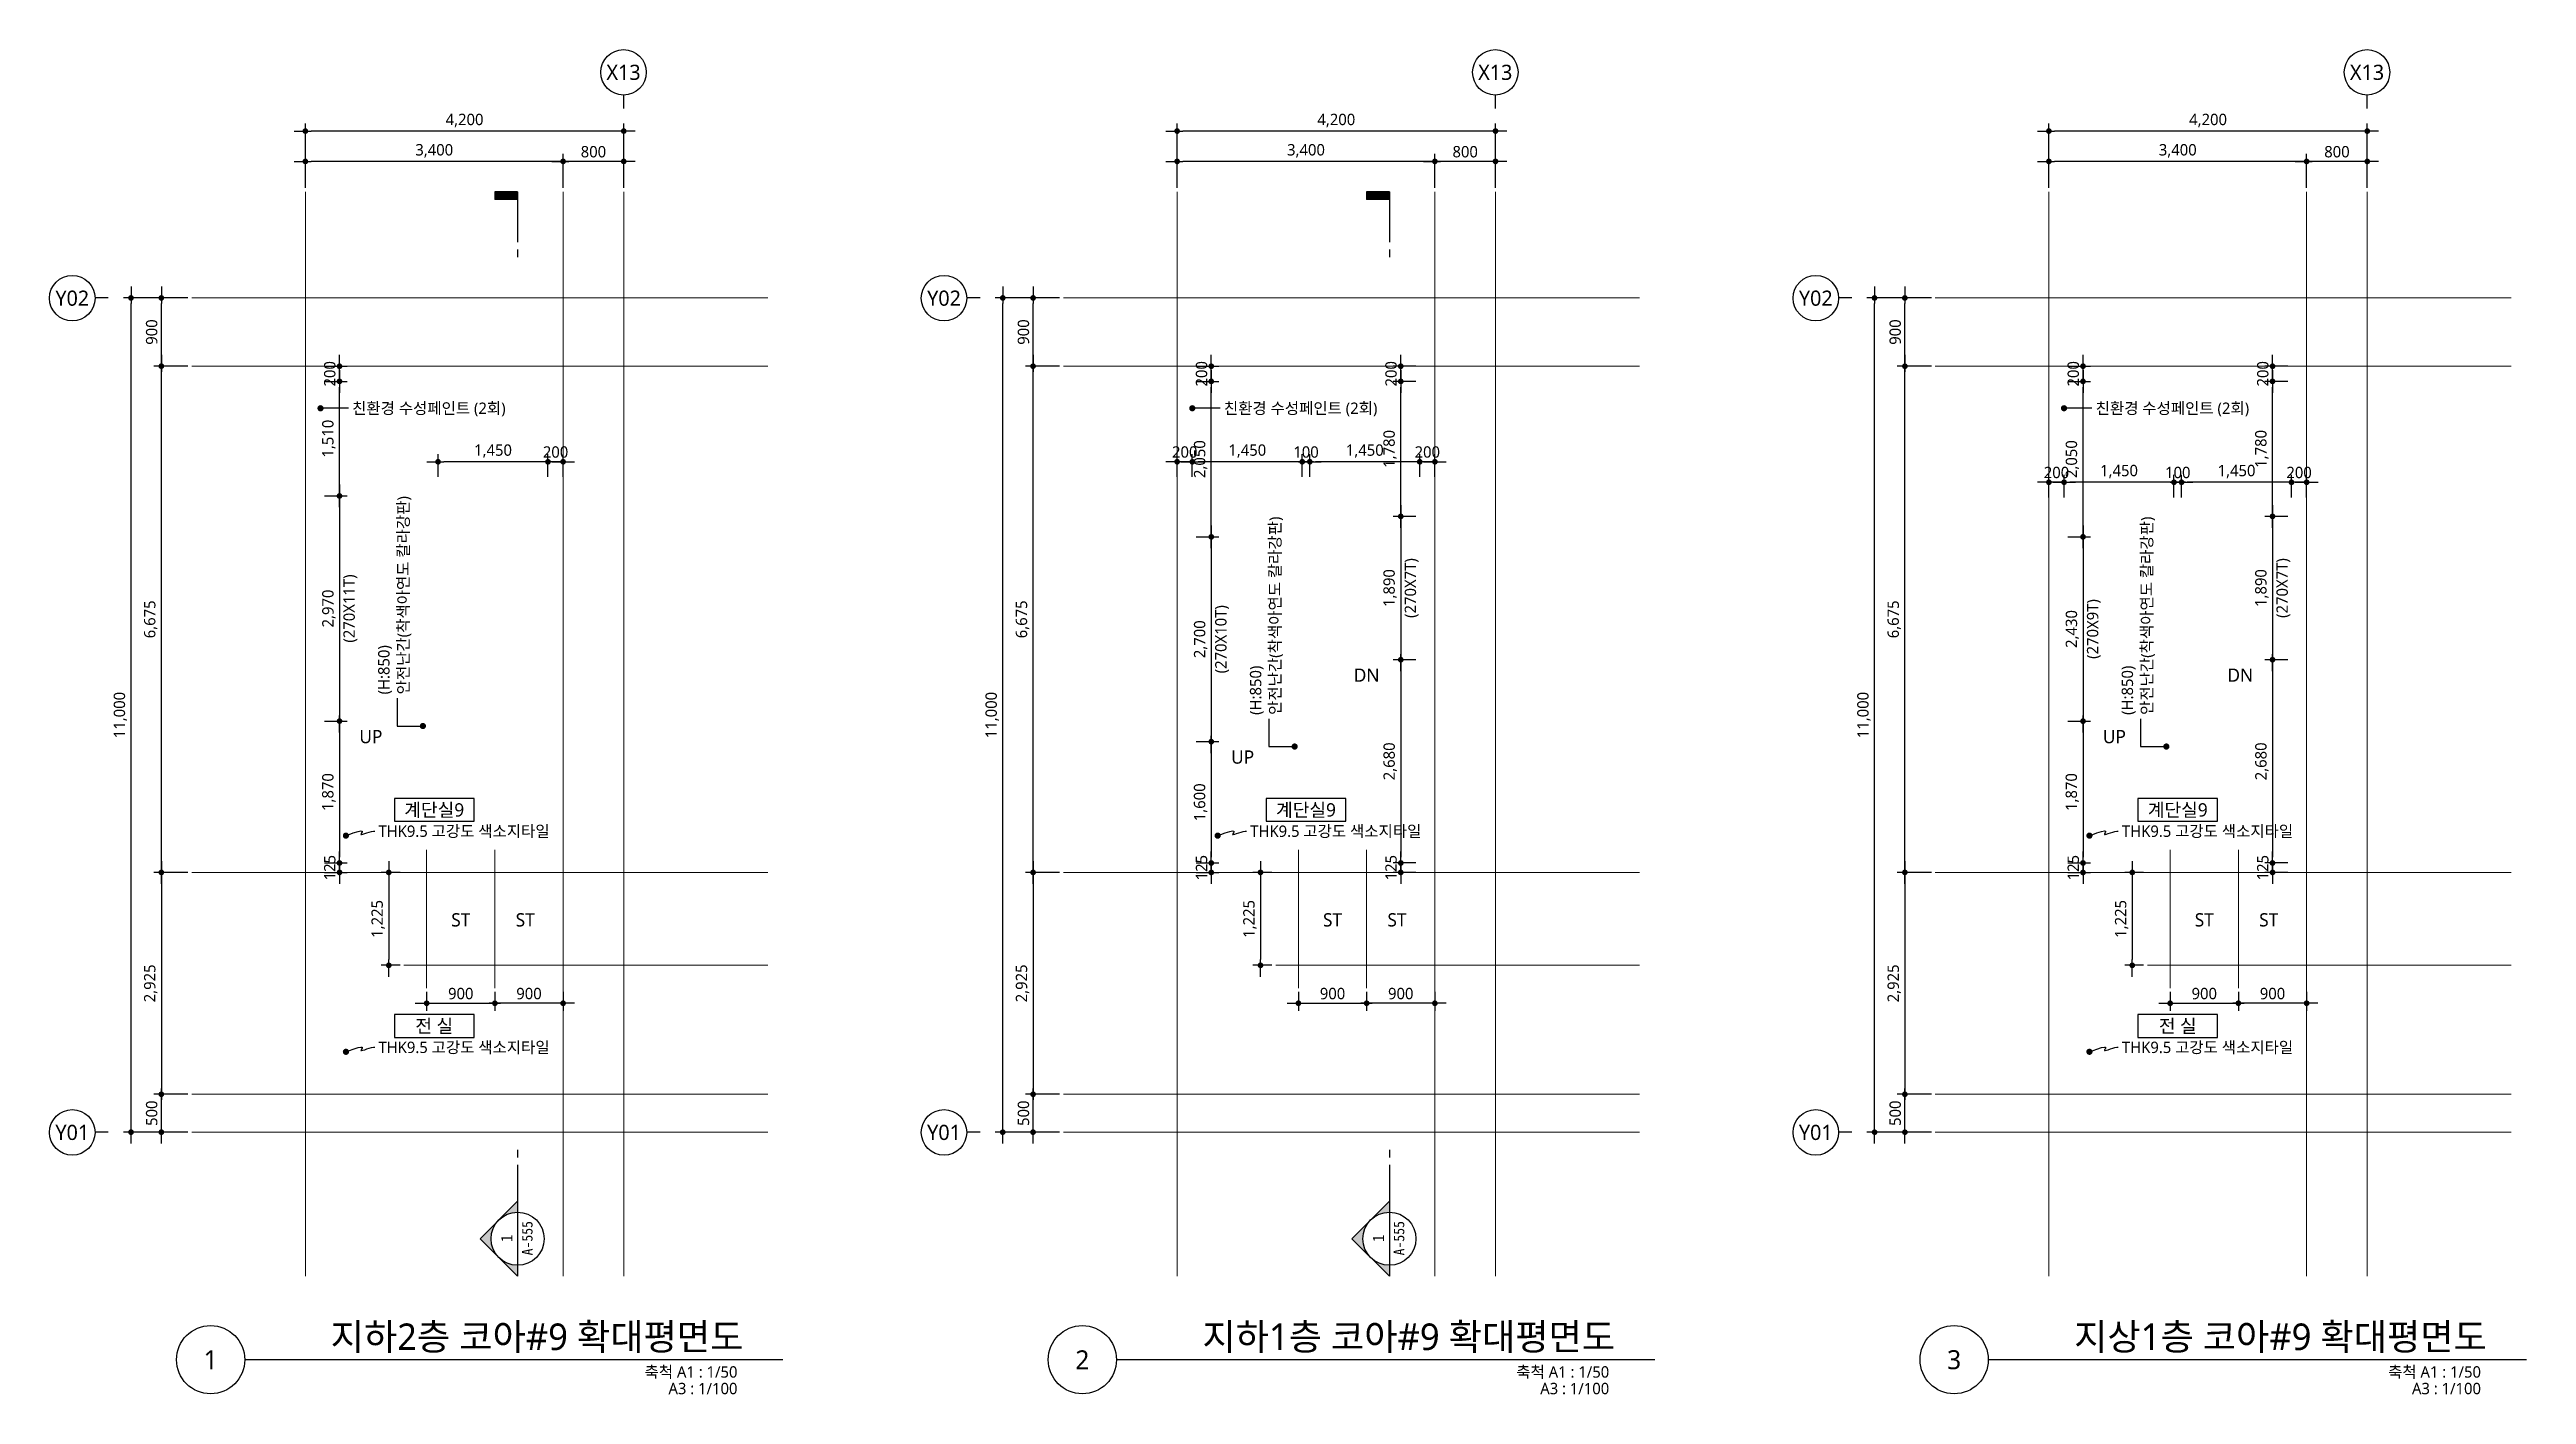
# Model space of a CAD drawing. Header units: millimetres. Extents: x 1467181 to 1850972, y 836037 to 895281.
# Drawn here: x 1727916 to 1760591, y 875511 to 893244 of the extents above; entities that cross this region are included whole.
import ezdxf
from ezdxf.enums import TextEntityAlignment as Align

# ---------------------------------------------------------------- set-up
doc = ezdxf.new("R2010")
doc.units = ezdxf.units.MM
doc.header["$MEASUREMENT"] = 0
doc.linetypes.add('CEN', pattern=[62, 60, -1, 0, -1])
doc.layers.get('0').update_dxf_attribs({"linetype": 'CONTINUOUS'})
for name, color, linetype, lineweight in [('A-AXIS-BUBL', 7, 'CONTINUOUS', 25), ('A-CNTL', 1, 'CEN', 15), ('A-DIMS', 7, 'CONTINUOUS', 25), ('A-MKXS-LEAD', 7, 'CONTINUOUS', 25), ('A-MKXS-MAK1', 3, 'CONTINUOUS', 25), ('A-MKXS-TEXT1', 3, 'CONTINUOUS', 25), ('A-MKXS-TEXT2', 7, 'CONTINUOUS', 25), ('A-MKXX-NAME', 3, 'CONTINUOUS', 25), ('A-MKXX-SYMB', 7, 'CONTINUOUS', 25), ('A-XXXX-SYMB', 7, 'CONTINUOUS', 25), ('A-XXXX-TXT1', 3, 'CONTINUOUS', 25), ('A-XXXX-TXT2', 3, 'CONTINUOUS', 25)]:
    doc.layers.add(name, color=color, linetype=linetype, lineweight=lineweight)
doc.styles.add('HY울릉도L', font='')
doc.styles.add('돋움체', font='')
doc.styles.add('맑은고딕', font='malgun.ttf')
doc.styles.get('HY울릉도L').set_extended_font_data('HYwulM')
doc.styles.get('돋움체').set_extended_font_data('DotumChe')
doc.dimstyles.new('CDIM', dxfattribs={"dimtxt": 3, "dimasz": 1.5, "dimexe": 2, "dimexo": 1, "dimgap": 1, "dimtad": 1, "dimdec": 0, "dimrnd": 0.5, "dimzin": 0, "dimdsep": 32, "dimlunit": 6, "dimtxsty": 'HY울릉도L', "dimblk1": '_CIDOT', "dimblk2": '_CIDOT', "dimsah": 1, "dimcen": 5.5, "dimclrd": 2, "dimclre": 2, "dimclrt": 7, "dimadec": 0, "dimazin": 0, "dimtfac": 1, "dimtdec": 0, "dimtix": 1, "dimtmove": 2, "dimatfit": 1, "dimldrblk": '_CIDOT', "dimfxl": 1, "dimtolj": 1, "dimtzin": 0, "dimlwd": -1, "dimarcsym": 0})

msp = doc.modelspace()

# ---------------------------------------------------------------- texts
at = {"layer": 'A-MKXS-TEXT1', "style": '맑은고딕'}
for s, p in [('친환경 수성페인트 (2회)', (1731907.5, 888514.8)), ('친환경 수성페인트 (2회)', (1743407.6, 888514.8)), ('친환경 수성페인트 (2회)', (1754907.6, 888514.8)), ('THK9.5 고강도 색소지타일', (1732255.1, 882938.3)), ('THK9.5 고강도 색소지타일', (1743755.1, 882938.3)), ('THK9.5 고강도 색소지타일', (1755255.1, 882938.3)), ('THK9.5 고강도 색소지타일', (1732255.1, 880088.3)), ('THK9.5 고강도 색소지타일', (1755255.1, 880088.3))]:
    msp.add_text(s, height=150, dxfattribs=at).set_placement(p, align=Align.MIDDLE_LEFT)
for s, rotation, p in [('안전난간(착색아연도 칼라강판)', 90, (1732580.8, 884741.4)), ('안전난간(착색아연도 칼라강판)', 89.99563, (1744080.9, 884471.4)), ('안전난간(착색아연도 칼라강판)', 89.99928, (1755580.8, 884471.4)), ('(H:850)', 90, (1732325.7, 884741.4)), ('(H:850)', 89.99563, (1743825.8, 884471.4)), ('(H:850)', 89.99928, (1755325.7, 884471.4))]:
    msp.add_text(s, height=150, rotation=rotation, dxfattribs=at).set_placement(p, align=Align.MIDDLE_LEFT)
at = {"layer": 'A-MKXX-NAME', "style": '맑은고딕'}
for s, p in [('DN', (1745290.7, 884995.6)), ('UP', (1732154.9, 884185.6)), ('UP', (1743654.9, 883915.6)), ('계단실9', (1732990.7, 883219.4)), ('계단실9', (1744490.7, 883219.4)), ('계단실9', (1755990.8, 883219.4)), ('ST', (1733340.7, 881769.4)), ('ST', (1734190.7, 881769.4)), ('ST', (1744840.7, 881769.4)), ('ST', (1745690.7, 881769.4)), ('ST', (1756340.7, 881769.4)), ('ST', (1757190.7, 881769.4)), ('전 실', (1732990.7, 880369.4)), ('전 실', (1755990.7, 880369.4))]:
    msp.add_text(s, height=175, dxfattribs=at).set_placement(p, align=Align.MIDDLE_CENTER)
for s, p in [('DN', (1756815.8, 884995.6)), ('UP', (1755154.9, 884185.6))]:
    msp.add_text(s, height=175, rotation=359.99928, dxfattribs=at).set_placement(p, align=Align.MIDDLE_CENTER)
at = {"layer": 'A-XXXX-TXT1', "style": '맑은고딕'}
for s, p in [('지하2층 코아#9 확대평면도', (1737068.7, 875992)), ('지하1층 코아#9 확대평면도', (1748568.7, 875992)), ('지상1층 코아#9 확대평면도', (1760068.7, 875992))]:
    msp.add_text(s, height=350, dxfattribs=at).set_placement(p, align=Align.BOTTOM_RIGHT)
for s, p in [('1', (1730040.7, 875969.4)), ('2', (1741540.7, 875969.4)), ('3', (1753040.7, 875969.4))]:
    msp.add_text(s, height=250, dxfattribs=at).set_placement(p, align=Align.MIDDLE)
for s, p in [('축척 A1 : 1/50', (1736990.9, 875883.2)), ('축척 A1 : 1/50', (1748490.9, 875883.2)), ('축척 A1 : 1/50', (1759990.9, 875883.2)), ('A3 : 1/100', (1736990.9, 875664.3)), ('A3 : 1/100', (1748490.9, 875664.3)), ('A3 : 1/100', (1759990.9, 875664.3))]:
    msp.add_text(s, height=150, dxfattribs=at).set_placement(p, align=Align.TOP_RIGHT)

# ---------------------------------------------------------------- blocks, each defined once
blk = doc.blocks.new('_CIDOT')
at = {"color": 0, "linetype": 'ByBlock'}
blk.add_line((2, 0), (-1, 0), dxfattribs=at)
at = {"color": 0, "linetype": 'ByBlock', "const_width": 0.5}
blk.add_lwpolyline([(-0.25, 0, 1), (0.25, 0, 1)], format="xyb", close=True, dxfattribs=at)
blk = doc.blocks.new('*D25')
at = {"layer": 'A-DIMS', "lineweight": -2, "transparency": 16777216}
for p, q in [((-800, 12450), (-800, 12900)), ((0, 12450), (0, 12900))]:
    blk.add_line(p, q, dxfattribs=at)
at = {"layer": 'A-DIMS', "transparency": 16777216}
blk.add_line((-75, 12800), (-725, 12800), dxfattribs=at)
at = {"layer": 'A-DIMS', "transparency": 16777216, "xscale": 75, "yscale": 75, "zscale": 75, "rotation": 180}
blk.add_blockref('_CIDOT', (-800, 12800), dxfattribs=at)
at = {"layer": 'A-DIMS', "transparency": 16777216, "xscale": 75, "yscale": 75, "zscale": 75}
blk.add_blockref('_CIDOT', (0, 12800), dxfattribs=at)
at = {"layer": 'A-DIMS', "color": 3, "transparency": 16777216, "insert": (-400, 12927), "char_height": 150, "attachment_point": 5, "style": '맑은고딕'}
blk.add_mtext('\\A1;800', dxfattribs=at)
blk = doc.blocks.new('*D26')
at = {"layer": 'A-DIMS', "lineweight": -2, "transparency": 16777216}
for p, q in [((-5750, 11000), (-6200, 11000)), ((-5750, 10100), (-6200, 10100))]:
    blk.add_line(p, q, dxfattribs=at)
at = {"layer": 'A-DIMS', "transparency": 16777216}
blk.add_line((-6100, 10175), (-6100, 10925), dxfattribs=at)
at = {"layer": 'A-DIMS', "transparency": 16777216, "xscale": 75, "yscale": 75, "zscale": 75}
for p, rotation in [((-6100, 11000), 90), ((-6100, 10100), 270)]:
    blk.add_blockref('_CIDOT', p, dxfattribs=dict(at, rotation=rotation))
at = {"layer": 'A-DIMS', "color": 3, "transparency": 16777216, "insert": (-6227, 10550), "char_height": 150, "attachment_point": 5, "rotation": 90, "style": '맑은고딕'}
blk.add_mtext('\\A1;900', dxfattribs=at)
blk = doc.blocks.new('*D27')
at = {"layer": 'A-DIMS', "lineweight": -2, "transparency": 16777216}
for p, q in [((-4200, 12450), (-4200, 12900)), ((-800, 12450), (-800, 12900))]:
    blk.add_line(p, q, dxfattribs=at)
at = {"layer": 'A-DIMS', "transparency": 16777216}
blk.add_line((-875, 12800), (-4125, 12800), dxfattribs=at)
at = {"layer": 'A-DIMS', "transparency": 16777216, "xscale": 75, "yscale": 75, "zscale": 75, "rotation": 180}
blk.add_blockref('_CIDOT', (-4200, 12800), dxfattribs=at)
at = {"layer": 'A-DIMS', "transparency": 16777216, "xscale": 75, "yscale": 75, "zscale": 75}
blk.add_blockref('_CIDOT', (-800, 12800), dxfattribs=at)
at = {"layer": 'A-DIMS', "color": 3, "transparency": 16777216, "insert": (-2500, 12940), "char_height": 150, "attachment_point": 5, "style": '맑은고딕'}
blk.add_mtext('\\A1;3,400', dxfattribs=at)
blk = doc.blocks.new('*D28')
at = {"layer": 'A-DIMS', "lineweight": -2, "transparency": 16777216}
for p, q in [((-4200, 12450), (-4200, 13300)), ((0, 12450), (0, 13300))]:
    blk.add_line(p, q, dxfattribs=at)
at = {"layer": 'A-DIMS', "transparency": 16777216}
blk.add_line((-75, 13200), (-4125, 13200), dxfattribs=at)
at = {"layer": 'A-DIMS', "transparency": 16777216, "xscale": 75, "yscale": 75, "zscale": 75, "rotation": 180}
blk.add_blockref('_CIDOT', (-4200, 13200), dxfattribs=at)
at = {"layer": 'A-DIMS', "transparency": 16777216, "xscale": 75, "yscale": 75, "zscale": 75}
blk.add_blockref('_CIDOT', (0, 13200), dxfattribs=at)
at = {"layer": 'A-DIMS', "color": 3, "transparency": 16777216, "insert": (-2100, 13340), "char_height": 150, "attachment_point": 5, "style": '맑은고딕'}
blk.add_mtext('\\A1;4,200', dxfattribs=at)
blk = doc.blocks.new('*D29')
at = {"layer": 'A-DIMS', "lineweight": -2, "transparency": 16777216}
for p, q in [((-5750, 11000), (-6600, 11000)), ((-5750, 0), (-6600, 0))]:
    blk.add_line(p, q, dxfattribs=at)
at = {"layer": 'A-DIMS', "transparency": 16777216}
blk.add_line((-6500, 75), (-6500, 10925), dxfattribs=at)
at = {"layer": 'A-DIMS', "transparency": 16777216, "xscale": 75, "yscale": 75, "zscale": 75}
for p, rotation in [((-6500, 11000), 90), ((-6500, 0), 270)]:
    blk.add_blockref('_CIDOT', p, dxfattribs=dict(at, rotation=rotation))
at = {"layer": 'A-DIMS', "color": 3, "transparency": 16777216, "insert": (-6640, 5500), "char_height": 150, "attachment_point": 5, "rotation": 90, "style": '맑은고딕'}
blk.add_mtext('\\A1;11,000', dxfattribs=at)
blk = doc.blocks.new('*D30')
at = {"layer": 'A-DIMS', "lineweight": -2, "transparency": 16777216}
for p, q in [((-5750, 500), (-6200, 500)), ((-5750, 0), (-6200, 0))]:
    blk.add_line(p, q, dxfattribs=at)
at = {"layer": 'A-DIMS', "transparency": 16777216}
blk.add_line((-6100, 75), (-6100, 425), dxfattribs=at)
at = {"layer": 'A-DIMS', "transparency": 16777216, "xscale": 75, "yscale": 75, "zscale": 75}
for p, rotation in [((-6100, 500), 90), ((-6100, 0), 270)]:
    blk.add_blockref('_CIDOT', p, dxfattribs=dict(at, rotation=rotation))
at = {"layer": 'A-DIMS', "color": 3, "transparency": 16777216, "insert": (-6227, 250), "char_height": 150, "attachment_point": 5, "rotation": 90, "style": '맑은고딕'}
blk.add_mtext('\\A1;500', dxfattribs=at)
blk = doc.blocks.new('*D31')
at = {"layer": 'A-DIMS', "lineweight": -2, "transparency": 16777216}
for p, q in [((-5750, 3425), (-6200, 3425)), ((-5750, 500), (-6200, 500))]:
    blk.add_line(p, q, dxfattribs=at)
at = {"layer": 'A-DIMS', "transparency": 16777216}
blk.add_line((-6100, 3350), (-6100, 575), dxfattribs=at)
at = {"layer": 'A-DIMS', "transparency": 16777216, "xscale": 75, "yscale": 75, "zscale": 75}
for p, rotation in [((-6100, 3425), 90), ((-6100, 500), 270)]:
    blk.add_blockref('_CIDOT', p, dxfattribs=dict(at, rotation=rotation))
at = {"layer": 'A-DIMS', "color": 3, "transparency": 16777216, "insert": (-6240, 1962), "char_height": 150, "attachment_point": 5, "rotation": 90, "style": '맑은고딕'}
blk.add_mtext('\\A1;2,925', dxfattribs=at)
blk = doc.blocks.new('*D32')
at = {"layer": 'A-DIMS', "lineweight": -2, "transparency": 16777216}
for p, q in [((-5750, 10100), (-6200, 10100)), ((-5750, 3425), (-6200, 3425))]:
    blk.add_line(p, q, dxfattribs=at)
at = {"layer": 'A-DIMS', "transparency": 16777216}
blk.add_line((-6100, 3500), (-6100, 10025), dxfattribs=at)
at = {"layer": 'A-DIMS', "transparency": 16777216, "xscale": 75, "yscale": 75, "zscale": 75}
for p, rotation in [((-6100, 10100), 90), ((-6100, 3425), 270)]:
    blk.add_blockref('_CIDOT', p, dxfattribs=dict(at, rotation=rotation))
at = {"layer": 'A-DIMS', "color": 3, "transparency": 16777216, "insert": (-6240, 6762), "char_height": 150, "attachment_point": 5, "rotation": 90, "style": '맑은고딕'}
blk.add_mtext('\\A1;6,675', dxfattribs=at)
blk = doc.blocks.new('*D33')
at = {"layer": 'A-DIMS', "lineweight": -2, "transparency": 16777216}
for p, q in [((-2600, 1850), (-2600, 1600)), ((-1700, 1850), (-1700, 1600))]:
    blk.add_line(p, q, dxfattribs=at)
at = {"layer": 'A-DIMS', "transparency": 16777216}
blk.add_line((-2525, 1700), (-1775, 1700), dxfattribs=at)
at = {"layer": 'A-DIMS', "transparency": 16777216, "xscale": 75, "yscale": 75, "zscale": 75, "rotation": 180}
blk.add_blockref('_CIDOT', (-2600, 1700), dxfattribs=at)
at = {"layer": 'A-DIMS', "transparency": 16777216, "xscale": 75, "yscale": 75, "zscale": 75}
blk.add_blockref('_CIDOT', (-1700, 1700), dxfattribs=at)
at = {"layer": 'A-DIMS', "color": 3, "transparency": 16777216, "insert": (-2150, 1827), "char_height": 150, "attachment_point": 5, "style": '맑은고딕'}
blk.add_mtext('\\A1;900', dxfattribs=at)
blk = doc.blocks.new('*D34')
at = {"layer": 'A-DIMS', "lineweight": -2, "transparency": 16777216}
for p, q in [((-1700, 1850), (-1700, 1600)), ((-800, 1850), (-800, 1600))]:
    blk.add_line(p, q, dxfattribs=at)
at = {"layer": 'A-DIMS', "transparency": 16777216}
blk.add_line((-875, 1700), (-1625, 1700), dxfattribs=at)
at = {"layer": 'A-DIMS', "transparency": 16777216, "xscale": 75, "yscale": 75, "zscale": 75, "rotation": 180}
blk.add_blockref('_CIDOT', (-1700, 1700), dxfattribs=at)
at = {"layer": 'A-DIMS', "transparency": 16777216, "xscale": 75, "yscale": 75, "zscale": 75}
blk.add_blockref('_CIDOT', (-800, 1700), dxfattribs=at)
at = {"layer": 'A-DIMS', "color": 3, "transparency": 16777216, "insert": (-1250, 1827), "char_height": 150, "attachment_point": 5, "style": '맑은고딕'}
blk.add_mtext('\\A1;900', dxfattribs=at)
blk = doc.blocks.new('*D35')
at = {"layer": 'A-DIMS', "lineweight": -2, "transparency": 16777216}
for p, q in [((-2950, 3425), (-3200, 3425)), ((-2950, 2200), (-3200, 2200))]:
    blk.add_line(p, q, dxfattribs=at)
at = {"layer": 'A-DIMS', "transparency": 16777216}
blk.add_line((-3100, 3350), (-3100, 2275), dxfattribs=at)
at = {"layer": 'A-DIMS', "transparency": 16777216, "xscale": 75, "yscale": 75, "zscale": 75}
for p, rotation in [((-3100, 3425), 90), ((-3100, 2200), 270)]:
    blk.add_blockref('_CIDOT', p, dxfattribs=dict(at, rotation=rotation))
at = {"layer": 'A-DIMS', "color": 3, "transparency": 16777216, "insert": (-3240, 2812), "char_height": 150, "attachment_point": 5, "rotation": 90, "style": '맑은고딕'}
blk.add_mtext('\\A1;1,225', dxfattribs=at)
blk = doc.blocks.new('CORE 9- 단면')
at = {"layer": 'A-MKXS-MAK1'}
blk.add_hatch(color=256, dxfattribs=at).paths.add_polyline_path([(22637, 13698), (22637, 13798), (22937, 13798), (22937, 13698)])
h = blk.add_hatch(color=256, dxfattribs=at)
h.paths.add_polyline_path([(22442, -7), (22690, 241, 0.414214), (22690, -254)])
h.paths.add_polyline_path([(22690, 241), (22937, 488), (22937, 343, 0.198912)])
h.paths.add_polyline_path([(22690, -254, 0.198912), (22937, -357), (22937, -502)])
for p, q in [((22637, 13798), (22637, 13698)), ((22937, 13798), (22637, 13798)), ((22937, 13798), (22937, 13135)), ((22937, 13698), (22637, 13698)), ((22937, 13035), (22937, 12935)), ((22937, 1166), (22937, 1066)), ((22937, 966), (22937, -502)), ((22937, 488), (22442, -7)), ((22937, -502), (22442, -7))]:
    blk.add_line(p, q, dxfattribs=at)
blk.add_circle((22937, -7), 350, dxfattribs=at)
at = {"layer": 'A-MKXS-TEXT2', "style": '돋움체'}
for s, height, p in [('1', 150, (22793, -2)), ('A-555', 140, (23065, 0))]:
    blk.add_text(s, height=height, rotation=90, dxfattribs=at).set_placement(p, align=Align.MIDDLE)
blk = doc.blocks.new('*D389')
at = {"layer": 'A-DIMS', "lineweight": -2, "transparency": 16777216}
for p, q in [((1731541, 887359), (1731841, 887359)), ((1731541, 884389), (1731841, 884389))]:
    blk.add_line(p, q, dxfattribs=at)
at = {"layer": 'A-DIMS', "transparency": 16777216}
blk.add_line((1731741, 887284), (1731741, 884464), dxfattribs=at)
at = {"layer": 'A-DIMS', "transparency": 16777216, "xscale": 75, "yscale": 75, "zscale": 75}
for p, rotation in [((1731741, 887359), 90), ((1731741, 884389), 270)]:
    blk.add_blockref('_CIDOT', p, dxfattribs=dict(at, rotation=rotation))
at = {"layer": 'A-DIMS', "color": 3, "transparency": 16777216, "char_height": 150, "attachment_point": 5, "rotation": 90, "style": '맑은고딕'}
for s, insert in [('\\A1;(270X11T)', (1731884, 885874)), ('\\A1;2,970', (1731601, 885874))]:
    blk.add_mtext(s, dxfattribs=dict(at, insert=insert))
blk = doc.blocks.new('*D390')
at = {"layer": 'A-DIMS', "lineweight": -2, "transparency": 16777216}
for p, q in [((1731541, 888869), (1731841, 888869)), ((1731541, 887359), (1731841, 887359))]:
    blk.add_line(p, q, dxfattribs=at)
at = {"layer": 'A-DIMS', "transparency": 16777216}
blk.add_line((1731741, 887434), (1731741, 888794), dxfattribs=at)
at = {"layer": 'A-DIMS', "transparency": 16777216, "xscale": 75, "yscale": 75, "zscale": 75}
for p, rotation in [((1731741, 888869), 90), ((1731741, 887359), 270)]:
    blk.add_blockref('_CIDOT', p, dxfattribs=dict(at, rotation=rotation))
at = {"layer": 'A-DIMS', "color": 3, "transparency": 16777216, "insert": (1731600, 888114), "char_height": 150, "attachment_point": 5, "rotation": 90, "style": '맑은고딕'}
blk.add_mtext('\\A1;1,510', dxfattribs=at)
blk = doc.blocks.new('*D391')
at = {"layer": 'A-DIMS', "transparency": 16777216}
for p, q in [((1731741, 882594), (1731741, 882669)), ((1731741, 882519), (1731741, 882394)), ((1731741, 882319), (1731741, 882244))]:
    blk.add_line(p, q, dxfattribs=at)
at = {"layer": 'A-DIMS', "lineweight": -2, "transparency": 16777216}
for p, q in [((1731541, 882519), (1731841, 882519)), ((1731541, 882394), (1731841, 882394))]:
    blk.add_line(p, q, dxfattribs=at)
at = {"layer": 'A-DIMS', "transparency": 16777216, "xscale": 75, "yscale": 75, "zscale": 75}
for p, rotation in [((1731741, 882519), 270), ((1731741, 882394), 90)]:
    blk.add_blockref('_CIDOT', p, dxfattribs=dict(at, rotation=rotation))
at = {"layer": 'A-DIMS', "color": 3, "transparency": 16777216, "insert": (1731613, 882457), "char_height": 150, "attachment_point": 5, "rotation": 90, "style": '맑은고딕'}
blk.add_mtext('\\A1;125', dxfattribs=at)
blk = doc.blocks.new('*D392')
at = {"layer": 'A-DIMS', "transparency": 16777216}
for p, q in [((1731741, 889144), (1731741, 889219)), ((1731741, 888869), (1731741, 889069)), ((1731741, 888794), (1731741, 888719))]:
    blk.add_line(p, q, dxfattribs=at)
at = {"layer": 'A-DIMS', "lineweight": -2, "transparency": 16777216}
for p, q in [((1731541, 889069), (1731841, 889069)), ((1731541, 888869), (1731841, 888869))]:
    blk.add_line(p, q, dxfattribs=at)
at = {"layer": 'A-DIMS', "transparency": 16777216, "xscale": 75, "yscale": 75, "zscale": 75}
for p, rotation in [((1731741, 889069), 270), ((1731741, 888869), 90)]:
    blk.add_blockref('_CIDOT', p, dxfattribs=dict(at, rotation=rotation))
at = {"layer": 'A-DIMS', "color": 3, "transparency": 16777216, "insert": (1731613, 888969), "char_height": 150, "attachment_point": 5, "rotation": 90, "style": '맑은고딕'}
blk.add_mtext('\\A1;200', dxfattribs=at)
blk = doc.blocks.new('*D393')
at = {"layer": 'A-DIMS', "lineweight": -2, "transparency": 16777216}
for p, q in [((1733041, 887609), (1733041, 887909)), ((1734491, 887609), (1734491, 887909))]:
    blk.add_line(p, q, dxfattribs=at)
at = {"layer": 'A-DIMS', "transparency": 16777216}
blk.add_line((1734416, 887809), (1733116, 887809), dxfattribs=at)
at = {"layer": 'A-DIMS', "transparency": 16777216, "xscale": 75, "yscale": 75, "zscale": 75, "rotation": 180}
blk.add_blockref('_CIDOT', (1733041, 887809), dxfattribs=at)
at = {"layer": 'A-DIMS', "transparency": 16777216, "xscale": 75, "yscale": 75, "zscale": 75}
blk.add_blockref('_CIDOT', (1734491, 887809), dxfattribs=at)
at = {"layer": 'A-DIMS', "color": 3, "transparency": 16777216, "insert": (1733766, 887950), "char_height": 150, "attachment_point": 5, "style": '맑은고딕'}
blk.add_mtext('\\A1;1,450', dxfattribs=at)
blk = doc.blocks.new('*D394')
at = {"layer": 'A-DIMS', "transparency": 16777216}
for p, q in [((1734416, 887809), (1734341, 887809)), ((1734691, 887809), (1734491, 887809)), ((1734766, 887809), (1734841, 887809))]:
    blk.add_line(p, q, dxfattribs=at)
at = {"layer": 'A-DIMS', "lineweight": -2, "transparency": 16777216}
for p, q in [((1734491, 887609), (1734491, 887909)), ((1734691, 887609), (1734691, 887909))]:
    blk.add_line(p, q, dxfattribs=at)
at = {"layer": 'A-DIMS', "transparency": 16777216, "xscale": 75, "yscale": 75, "zscale": 75}
blk.add_blockref('_CIDOT', (1734491, 887809), dxfattribs=at)
at = {"layer": 'A-DIMS', "transparency": 16777216, "xscale": 75, "yscale": 75, "zscale": 75, "rotation": 180}
blk.add_blockref('_CIDOT', (1734691, 887809), dxfattribs=at)
at = {"layer": 'A-DIMS', "color": 3, "transparency": 16777216, "insert": (1734591, 887937), "char_height": 150, "attachment_point": 5, "style": '맑은고딕'}
blk.add_mtext('\\A1;200', dxfattribs=at)
blk = doc.blocks.new('*D382')
at = {"layer": 'A-DIMS', "lineweight": -2, "transparency": 16777216}
for p, q in [((1745941, 887089), (1745641, 887089)), ((1745941, 885199), (1745641, 885199))]:
    blk.add_line(p, q, dxfattribs=at)
at = {"layer": 'A-DIMS', "transparency": 16777216}
blk.add_line((1745741, 887014), (1745741, 885274), dxfattribs=at)
at = {"layer": 'A-DIMS', "transparency": 16777216, "xscale": 75, "yscale": 75, "zscale": 75}
for p, rotation in [((1745741, 887089), 90), ((1745741, 885199), 270)]:
    blk.add_blockref('_CIDOT', p, dxfattribs=dict(at, rotation=rotation))
at = {"layer": 'A-DIMS', "color": 3, "transparency": 16777216, "char_height": 150, "attachment_point": 5, "rotation": 90, "style": '맑은고딕'}
for s, insert in [('\\A1;(270X7T)', (1745884, 886144)), ('\\A1;1,890', (1745600, 886144))]:
    blk.add_mtext(s, dxfattribs=dict(at, insert=insert))
blk = doc.blocks.new('*D383')
at = {"layer": 'A-DIMS', "lineweight": -2, "transparency": 16777216}
for p, q in [((1745941, 888869), (1745641, 888869)), ((1745941, 887089), (1745641, 887089))]:
    blk.add_line(p, q, dxfattribs=at)
at = {"layer": 'A-DIMS', "transparency": 16777216}
blk.add_line((1745741, 887164), (1745741, 888794), dxfattribs=at)
at = {"layer": 'A-DIMS', "transparency": 16777216, "xscale": 75, "yscale": 75, "zscale": 75}
for p, rotation in [((1745741, 888869), 90), ((1745741, 887089), 270)]:
    blk.add_blockref('_CIDOT', p, dxfattribs=dict(at, rotation=rotation))
at = {"layer": 'A-DIMS', "color": 3, "transparency": 16777216, "insert": (1745600, 887979), "char_height": 150, "attachment_point": 5, "rotation": 90, "style": '맑은고딕'}
blk.add_mtext('\\A1;1,780', dxfattribs=at)
blk = doc.blocks.new('*D384')
at = {"layer": 'A-DIMS', "lineweight": -2, "transparency": 16777216}
for p, q in [((1745941, 885199), (1745641, 885199)), ((1745941, 882519), (1745641, 882519))]:
    blk.add_line(p, q, dxfattribs=at)
at = {"layer": 'A-DIMS', "transparency": 16777216}
blk.add_line((1745741, 885124), (1745741, 882594), dxfattribs=at)
at = {"layer": 'A-DIMS', "transparency": 16777216, "xscale": 75, "yscale": 75, "zscale": 75}
for p, rotation in [((1745741, 885199), 90), ((1745741, 882519), 270)]:
    blk.add_blockref('_CIDOT', p, dxfattribs=dict(at, rotation=rotation))
at = {"layer": 'A-DIMS', "color": 3, "transparency": 16777216, "insert": (1745601, 883859), "char_height": 150, "attachment_point": 5, "rotation": 90, "style": '맑은고딕'}
blk.add_mtext('\\A1;2,680', dxfattribs=at)
blk = doc.blocks.new('*D385')
at = {"layer": 'A-DIMS', "transparency": 16777216}
for p, q in [((1745741, 882594), (1745741, 882669)), ((1745741, 882519), (1745741, 882394)), ((1745741, 882319), (1745741, 882244))]:
    blk.add_line(p, q, dxfattribs=at)
at = {"layer": 'A-DIMS', "lineweight": -2, "transparency": 16777216}
for p, q in [((1745941, 882519), (1745641, 882519)), ((1745941, 882394), (1745641, 882394))]:
    blk.add_line(p, q, dxfattribs=at)
at = {"layer": 'A-DIMS', "transparency": 16777216, "xscale": 75, "yscale": 75, "zscale": 75}
for p, rotation in [((1745741, 882519), 270), ((1745741, 882394), 90)]:
    blk.add_blockref('_CIDOT', p, dxfattribs=dict(at, rotation=rotation))
at = {"layer": 'A-DIMS', "color": 3, "transparency": 16777216, "insert": (1745613, 882457), "char_height": 150, "attachment_point": 5, "rotation": 90, "style": '맑은고딕'}
blk.add_mtext('\\A1;125', dxfattribs=at)
blk = doc.blocks.new('*D386')
at = {"layer": 'A-DIMS', "transparency": 16777216}
for p, q in [((1745741, 889144), (1745741, 889219)), ((1745741, 888869), (1745741, 889069)), ((1745741, 888794), (1745741, 888719))]:
    blk.add_line(p, q, dxfattribs=at)
at = {"layer": 'A-DIMS', "lineweight": -2, "transparency": 16777216}
for p, q in [((1745941, 889069), (1745641, 889069)), ((1745941, 888869), (1745641, 888869))]:
    blk.add_line(p, q, dxfattribs=at)
at = {"layer": 'A-DIMS', "transparency": 16777216, "xscale": 75, "yscale": 75, "zscale": 75}
for p, rotation in [((1745741, 889069), 270), ((1745741, 888869), 90)]:
    blk.add_blockref('_CIDOT', p, dxfattribs=dict(at, rotation=rotation))
at = {"layer": 'A-DIMS', "color": 3, "transparency": 16777216, "insert": (1745613, 888969), "char_height": 150, "attachment_point": 5, "rotation": 90, "style": '맑은고딕'}
blk.add_mtext('\\A1;200', dxfattribs=at)
blk = doc.blocks.new('*D387')
at = {"layer": 'A-DIMS', "lineweight": -2, "transparency": 16777216}
for p, q in [((1744541, 887609), (1744541, 887909)), ((1745991, 887609), (1745991, 887909))]:
    blk.add_line(p, q, dxfattribs=at)
at = {"layer": 'A-DIMS', "transparency": 16777216}
blk.add_line((1745916, 887809), (1744616, 887809), dxfattribs=at)
at = {"layer": 'A-DIMS', "transparency": 16777216, "xscale": 75, "yscale": 75, "zscale": 75, "rotation": 180}
blk.add_blockref('_CIDOT', (1744541, 887809), dxfattribs=at)
at = {"layer": 'A-DIMS', "transparency": 16777216, "xscale": 75, "yscale": 75, "zscale": 75}
blk.add_blockref('_CIDOT', (1745991, 887809), dxfattribs=at)
at = {"layer": 'A-DIMS', "color": 3, "transparency": 16777216, "insert": (1745266, 887950), "char_height": 150, "attachment_point": 5, "style": '맑은고딕'}
blk.add_mtext('\\A1;1,450', dxfattribs=at)
blk = doc.blocks.new('*D388')
at = {"layer": 'A-DIMS', "transparency": 16777216}
for p, q in [((1745916, 887809), (1745841, 887809)), ((1746191, 887809), (1745991, 887809)), ((1746266, 887809), (1746341, 887809))]:
    blk.add_line(p, q, dxfattribs=at)
at = {"layer": 'A-DIMS', "lineweight": -2, "transparency": 16777216}
for p, q in [((1745991, 887609), (1745991, 887909)), ((1746191, 887609), (1746191, 887909))]:
    blk.add_line(p, q, dxfattribs=at)
at = {"layer": 'A-DIMS', "transparency": 16777216, "xscale": 75, "yscale": 75, "zscale": 75}
blk.add_blockref('_CIDOT', (1745991, 887809), dxfattribs=at)
at = {"layer": 'A-DIMS', "transparency": 16777216, "xscale": 75, "yscale": 75, "zscale": 75, "rotation": 180}
blk.add_blockref('_CIDOT', (1746191, 887809), dxfattribs=at)
at = {"layer": 'A-DIMS', "color": 3, "transparency": 16777216, "insert": (1746091, 887937), "char_height": 150, "attachment_point": 5, "style": '맑은고딕'}
blk.add_mtext('\\A1;200', dxfattribs=at)
blk = doc.blocks.new('*D374')
at = {"layer": 'A-DIMS', "lineweight": -2, "transparency": 16777216}
for p, q in [((1742991, 887609), (1742991, 887909)), ((1744441, 887609), (1744441, 887909))]:
    blk.add_line(p, q, dxfattribs=at)
at = {"layer": 'A-DIMS', "transparency": 16777216}
blk.add_line((1744366, 887809), (1743066, 887809), dxfattribs=at)
at = {"layer": 'A-DIMS', "transparency": 16777216, "xscale": 75, "yscale": 75, "zscale": 75, "rotation": 180}
blk.add_blockref('_CIDOT', (1742991, 887809), dxfattribs=at)
at = {"layer": 'A-DIMS', "transparency": 16777216, "xscale": 75, "yscale": 75, "zscale": 75}
blk.add_blockref('_CIDOT', (1744441, 887809), dxfattribs=at)
at = {"layer": 'A-DIMS', "color": 3, "transparency": 16777216, "insert": (1743716, 887950), "char_height": 150, "attachment_point": 5, "style": '맑은고딕'}
blk.add_mtext('\\A1;1,450', dxfattribs=at)
blk = doc.blocks.new('*D375')
at = {"layer": 'A-DIMS', "transparency": 16777216}
for p, q in [((1744366, 887809), (1744291, 887809)), ((1744541, 887809), (1744441, 887809)), ((1744616, 887809), (1744691, 887809))]:
    blk.add_line(p, q, dxfattribs=at)
at = {"layer": 'A-DIMS', "lineweight": -2, "transparency": 16777216}
for p, q in [((1744441, 887609), (1744441, 887909)), ((1744541, 887609), (1744541, 887909))]:
    blk.add_line(p, q, dxfattribs=at)
at = {"layer": 'A-DIMS', "transparency": 16777216, "xscale": 75, "yscale": 75, "zscale": 75}
blk.add_blockref('_CIDOT', (1744441, 887809), dxfattribs=at)
at = {"layer": 'A-DIMS', "transparency": 16777216, "xscale": 75, "yscale": 75, "zscale": 75, "rotation": 180}
blk.add_blockref('_CIDOT', (1744541, 887809), dxfattribs=at)
at = {"layer": 'A-DIMS', "color": 3, "transparency": 16777216, "insert": (1744491, 887937), "char_height": 150, "attachment_point": 5, "style": '맑은고딕'}
blk.add_mtext('\\A1;100', dxfattribs=at)
blk = doc.blocks.new('*D376')
at = {"layer": 'A-DIMS', "transparency": 16777216}
for p, q in [((1742716, 887809), (1742641, 887809)), ((1742991, 887809), (1742791, 887809)), ((1743066, 887809), (1743141, 887809))]:
    blk.add_line(p, q, dxfattribs=at)
at = {"layer": 'A-DIMS', "lineweight": -2, "transparency": 16777216}
for p, q in [((1742791, 887609), (1742791, 887909)), ((1742991, 887609), (1742991, 887909))]:
    blk.add_line(p, q, dxfattribs=at)
at = {"layer": 'A-DIMS', "transparency": 16777216, "xscale": 75, "yscale": 75, "zscale": 75}
blk.add_blockref('_CIDOT', (1742791, 887809), dxfattribs=at)
at = {"layer": 'A-DIMS', "transparency": 16777216, "xscale": 75, "yscale": 75, "zscale": 75, "rotation": 180}
blk.add_blockref('_CIDOT', (1742991, 887809), dxfattribs=at)
at = {"layer": 'A-DIMS', "color": 3, "transparency": 16777216, "insert": (1742891, 887937), "char_height": 150, "attachment_point": 5, "style": '맑은고딕'}
blk.add_mtext('\\A1;200', dxfattribs=at)
blk = doc.blocks.new('*D377')
at = {"layer": 'A-DIMS', "lineweight": -2, "transparency": 16777216}
for p, q in [((1743041, 886819), (1743341, 886819)), ((1743041, 884119), (1743341, 884119))]:
    blk.add_line(p, q, dxfattribs=at)
at = {"layer": 'A-DIMS', "transparency": 16777216}
blk.add_line((1743241, 886744), (1743241, 884194), dxfattribs=at)
at = {"layer": 'A-DIMS', "transparency": 16777216, "xscale": 75, "yscale": 75, "zscale": 75}
for p, rotation in [((1743241, 886819), 90), ((1743241, 884119), 270)]:
    blk.add_blockref('_CIDOT', p, dxfattribs=dict(at, rotation=rotation))
at = {"layer": 'A-DIMS', "color": 3, "transparency": 16777216, "char_height": 150, "attachment_point": 5, "rotation": 90, "style": '맑은고딕'}
for s, insert in [('\\A1;(270X10T)', (1743384, 885469)), ('\\A1;2,700', (1743101, 885469))]:
    blk.add_mtext(s, dxfattribs=dict(at, insert=insert))
blk = doc.blocks.new('*D378')
at = {"layer": 'A-DIMS', "lineweight": -2, "transparency": 16777216}
for p, q in [((1743041, 888869), (1743341, 888869)), ((1743041, 886819), (1743341, 886819))]:
    blk.add_line(p, q, dxfattribs=at)
at = {"layer": 'A-DIMS', "transparency": 16777216}
blk.add_line((1743241, 886894), (1743241, 888794), dxfattribs=at)
at = {"layer": 'A-DIMS', "transparency": 16777216, "xscale": 75, "yscale": 75, "zscale": 75}
for p, rotation in [((1743241, 888869), 90), ((1743241, 886819), 270)]:
    blk.add_blockref('_CIDOT', p, dxfattribs=dict(at, rotation=rotation))
at = {"layer": 'A-DIMS', "color": 3, "transparency": 16777216, "insert": (1743101, 887844), "char_height": 150, "attachment_point": 5, "rotation": 90, "style": '맑은고딕'}
blk.add_mtext('\\A1;2,050', dxfattribs=at)
blk = doc.blocks.new('*D379')
at = {"layer": 'A-DIMS', "lineweight": -2, "transparency": 16777216}
for p, q in [((1743041, 884119), (1743341, 884119)), ((1743041, 882519), (1743341, 882519))]:
    blk.add_line(p, q, dxfattribs=at)
at = {"layer": 'A-DIMS', "transparency": 16777216}
blk.add_line((1743241, 884044), (1743241, 882594), dxfattribs=at)
at = {"layer": 'A-DIMS', "transparency": 16777216, "xscale": 75, "yscale": 75, "zscale": 75}
for p, rotation in [((1743241, 884119), 90), ((1743241, 882519), 270)]:
    blk.add_blockref('_CIDOT', p, dxfattribs=dict(at, rotation=rotation))
at = {"layer": 'A-DIMS', "color": 3, "transparency": 16777216, "insert": (1743100, 883319), "char_height": 150, "attachment_point": 5, "rotation": 90, "style": '맑은고딕'}
blk.add_mtext('\\A1;1,600', dxfattribs=at)
blk = doc.blocks.new('*D380')
at = {"layer": 'A-DIMS', "transparency": 16777216}
for p, q in [((1743241, 882594), (1743241, 882669)), ((1743241, 882519), (1743241, 882394)), ((1743241, 882319), (1743241, 882244))]:
    blk.add_line(p, q, dxfattribs=at)
at = {"layer": 'A-DIMS', "lineweight": -2, "transparency": 16777216}
for p, q in [((1743041, 882519), (1743341, 882519)), ((1743041, 882394), (1743341, 882394))]:
    blk.add_line(p, q, dxfattribs=at)
at = {"layer": 'A-DIMS', "transparency": 16777216, "xscale": 75, "yscale": 75, "zscale": 75}
for p, rotation in [((1743241, 882519), 270), ((1743241, 882394), 90)]:
    blk.add_blockref('_CIDOT', p, dxfattribs=dict(at, rotation=rotation))
at = {"layer": 'A-DIMS', "color": 3, "transparency": 16777216, "insert": (1743113, 882457), "char_height": 150, "attachment_point": 5, "rotation": 90, "style": '맑은고딕'}
blk.add_mtext('\\A1;125', dxfattribs=at)
blk = doc.blocks.new('*D381')
at = {"layer": 'A-DIMS', "transparency": 16777216}
for p, q in [((1743241, 889144), (1743241, 889219)), ((1743241, 888869), (1743241, 889069)), ((1743241, 888794), (1743241, 888719))]:
    blk.add_line(p, q, dxfattribs=at)
at = {"layer": 'A-DIMS', "lineweight": -2, "transparency": 16777216}
for p, q in [((1743041, 889069), (1743341, 889069)), ((1743041, 888869), (1743341, 888869))]:
    blk.add_line(p, q, dxfattribs=at)
at = {"layer": 'A-DIMS', "transparency": 16777216, "xscale": 75, "yscale": 75, "zscale": 75}
for p, rotation in [((1743241, 889069), 270), ((1743241, 888869), 90)]:
    blk.add_blockref('_CIDOT', p, dxfattribs=dict(at, rotation=rotation))
at = {"layer": 'A-DIMS', "color": 3, "transparency": 16777216, "insert": (1743113, 888969), "char_height": 150, "attachment_point": 5, "rotation": 90, "style": '맑은고딕'}
blk.add_mtext('\\A1;200', dxfattribs=at)
blk = doc.blocks.new('*D395')
at = {"layer": 'A-DIMS', "lineweight": -2, "transparency": 16777216}
for p, q in [((1731541, 884389), (1731841, 884389)), ((1731541, 882519), (1731841, 882519))]:
    blk.add_line(p, q, dxfattribs=at)
at = {"layer": 'A-DIMS', "transparency": 16777216}
blk.add_line((1731741, 884314), (1731741, 882594), dxfattribs=at)
at = {"layer": 'A-DIMS', "transparency": 16777216, "xscale": 75, "yscale": 75, "zscale": 75}
for p, rotation in [((1731741, 884389), 90), ((1731741, 882519), 270)]:
    blk.add_blockref('_CIDOT', p, dxfattribs=dict(at, rotation=rotation))
at = {"layer": 'A-DIMS', "color": 3, "transparency": 16777216, "insert": (1731600, 883454), "char_height": 150, "attachment_point": 5, "rotation": 90, "style": '맑은고딕'}
blk.add_mtext('\\A1;1,870', dxfattribs=at)
blk = doc.blocks.new('*D396')
at = {"layer": 'A-DIMS', "lineweight": -2, "transparency": 16777216}
for p, q in [((1757441, 887089), (1757141, 887089)), ((1757441, 885199), (1757141, 885199))]:
    blk.add_line(p, q, dxfattribs=at)
at = {"layer": 'A-DIMS', "transparency": 16777216}
blk.add_line((1757241, 887014), (1757241, 885274), dxfattribs=at)
at = {"layer": 'A-DIMS', "transparency": 16777216, "xscale": 75, "yscale": 75, "zscale": 75}
for p, rotation in [((1757241, 887089), 90), ((1757241, 885199), 270)]:
    blk.add_blockref('_CIDOT', p, dxfattribs=dict(at, rotation=rotation))
at = {"layer": 'A-DIMS', "color": 3, "transparency": 16777216, "char_height": 150, "attachment_point": 5, "rotation": 90, "style": '맑은고딕'}
for s, insert in [('\\A1;(270X7T)', (1757384, 886144)), ('\\A1;1,890', (1757100, 886144))]:
    blk.add_mtext(s, dxfattribs=dict(at, insert=insert))
blk = doc.blocks.new('*D397')
at = {"layer": 'A-DIMS', "lineweight": -2, "transparency": 16777216}
for p, q in [((1757441, 888869), (1757141, 888869)), ((1757441, 887089), (1757141, 887089))]:
    blk.add_line(p, q, dxfattribs=at)
at = {"layer": 'A-DIMS', "transparency": 16777216}
blk.add_line((1757241, 887164), (1757241, 888794), dxfattribs=at)
at = {"layer": 'A-DIMS', "transparency": 16777216, "xscale": 75, "yscale": 75, "zscale": 75}
for p, rotation in [((1757241, 888869), 90), ((1757241, 887089), 270)]:
    blk.add_blockref('_CIDOT', p, dxfattribs=dict(at, rotation=rotation))
at = {"layer": 'A-DIMS', "color": 3, "transparency": 16777216, "insert": (1757100, 887979), "char_height": 150, "attachment_point": 5, "rotation": 90, "style": '맑은고딕'}
blk.add_mtext('\\A1;1,780', dxfattribs=at)
blk = doc.blocks.new('*D398')
at = {"layer": 'A-DIMS', "lineweight": -2, "transparency": 16777216}
for p, q in [((1757441, 885199), (1757141, 885199)), ((1757441, 882519), (1757141, 882519))]:
    blk.add_line(p, q, dxfattribs=at)
at = {"layer": 'A-DIMS', "transparency": 16777216}
blk.add_line((1757241, 885124), (1757241, 882594), dxfattribs=at)
at = {"layer": 'A-DIMS', "transparency": 16777216, "xscale": 75, "yscale": 75, "zscale": 75}
for p, rotation in [((1757241, 885199), 90), ((1757241, 882519), 270)]:
    blk.add_blockref('_CIDOT', p, dxfattribs=dict(at, rotation=rotation))
at = {"layer": 'A-DIMS', "color": 3, "transparency": 16777216, "insert": (1757101, 883859), "char_height": 150, "attachment_point": 5, "rotation": 90, "style": '맑은고딕'}
blk.add_mtext('\\A1;2,680', dxfattribs=at)
blk = doc.blocks.new('*D399')
at = {"layer": 'A-DIMS', "transparency": 16777216}
for p, q in [((1757241, 882594), (1757241, 882669)), ((1757241, 882519), (1757241, 882394)), ((1757241, 882319), (1757241, 882244))]:
    blk.add_line(p, q, dxfattribs=at)
at = {"layer": 'A-DIMS', "lineweight": -2, "transparency": 16777216}
for p, q in [((1757441, 882519), (1757141, 882519)), ((1757441, 882394), (1757141, 882394))]:
    blk.add_line(p, q, dxfattribs=at)
at = {"layer": 'A-DIMS', "transparency": 16777216, "xscale": 75, "yscale": 75, "zscale": 75}
for p, rotation in [((1757241, 882519), 270), ((1757241, 882394), 90)]:
    blk.add_blockref('_CIDOT', p, dxfattribs=dict(at, rotation=rotation))
at = {"layer": 'A-DIMS', "color": 3, "transparency": 16777216, "insert": (1757113, 882457), "char_height": 150, "attachment_point": 5, "rotation": 90, "style": '맑은고딕'}
blk.add_mtext('\\A1;125', dxfattribs=at)
blk = doc.blocks.new('*D400')
at = {"layer": 'A-DIMS', "transparency": 16777216}
for p, q in [((1757241, 889144), (1757241, 889219)), ((1757241, 888869), (1757241, 889069)), ((1757241, 888794), (1757241, 888719))]:
    blk.add_line(p, q, dxfattribs=at)
at = {"layer": 'A-DIMS', "lineweight": -2, "transparency": 16777216}
for p, q in [((1757441, 889069), (1757141, 889069)), ((1757441, 888869), (1757141, 888869))]:
    blk.add_line(p, q, dxfattribs=at)
at = {"layer": 'A-DIMS', "transparency": 16777216, "xscale": 75, "yscale": 75, "zscale": 75}
for p, rotation in [((1757241, 889069), 270), ((1757241, 888869), 90)]:
    blk.add_blockref('_CIDOT', p, dxfattribs=dict(at, rotation=rotation))
at = {"layer": 'A-DIMS', "color": 3, "transparency": 16777216, "insert": (1757113, 888969), "char_height": 150, "attachment_point": 5, "rotation": 90, "style": '맑은고딕'}
blk.add_mtext('\\A1;200', dxfattribs=at)
blk = doc.blocks.new('*D401')
at = {"layer": 'A-DIMS', "lineweight": -2, "transparency": 16777216}
for p, q in [((1756041, 887339), (1756041, 887639)), ((1757491, 887339), (1757491, 887639))]:
    blk.add_line(p, q, dxfattribs=at)
at = {"layer": 'A-DIMS', "transparency": 16777216}
blk.add_line((1757416, 887539), (1756116, 887539), dxfattribs=at)
at = {"layer": 'A-DIMS', "transparency": 16777216, "xscale": 75, "yscale": 75, "zscale": 75, "rotation": 180}
blk.add_blockref('_CIDOT', (1756041, 887539), dxfattribs=at)
at = {"layer": 'A-DIMS', "transparency": 16777216, "xscale": 75, "yscale": 75, "zscale": 75}
blk.add_blockref('_CIDOT', (1757491, 887539), dxfattribs=at)
at = {"layer": 'A-DIMS', "color": 3, "transparency": 16777216, "insert": (1756766, 887680), "char_height": 150, "attachment_point": 5, "style": '맑은고딕'}
blk.add_mtext('\\A1;1,450', dxfattribs=at)
blk = doc.blocks.new('*D402')
at = {"layer": 'A-DIMS', "transparency": 16777216}
for p, q in [((1757416, 887539), (1757341, 887539)), ((1757691, 887539), (1757491, 887539)), ((1757766, 887539), (1757841, 887539))]:
    blk.add_line(p, q, dxfattribs=at)
at = {"layer": 'A-DIMS', "lineweight": -2, "transparency": 16777216}
for p, q in [((1757491, 887339), (1757491, 887639)), ((1757691, 887339), (1757691, 887639))]:
    blk.add_line(p, q, dxfattribs=at)
at = {"layer": 'A-DIMS', "transparency": 16777216, "xscale": 75, "yscale": 75, "zscale": 75}
blk.add_blockref('_CIDOT', (1757491, 887539), dxfattribs=at)
at = {"layer": 'A-DIMS', "transparency": 16777216, "xscale": 75, "yscale": 75, "zscale": 75, "rotation": 180}
blk.add_blockref('_CIDOT', (1757691, 887539), dxfattribs=at)
at = {"layer": 'A-DIMS', "color": 3, "transparency": 16777216, "insert": (1757591, 887667), "char_height": 150, "attachment_point": 5, "style": '맑은고딕'}
blk.add_mtext('\\A1;200', dxfattribs=at)
blk = doc.blocks.new('*D403')
at = {"layer": 'A-DIMS', "lineweight": -2, "transparency": 16777216}
for p, q in [((1754491, 887339), (1754491, 887639)), ((1755941, 887339), (1755941, 887639))]:
    blk.add_line(p, q, dxfattribs=at)
at = {"layer": 'A-DIMS', "transparency": 16777216}
blk.add_line((1755866, 887539), (1754566, 887539), dxfattribs=at)
at = {"layer": 'A-DIMS', "transparency": 16777216, "xscale": 75, "yscale": 75, "zscale": 75, "rotation": 180}
blk.add_blockref('_CIDOT', (1754491, 887539), dxfattribs=at)
at = {"layer": 'A-DIMS', "transparency": 16777216, "xscale": 75, "yscale": 75, "zscale": 75}
blk.add_blockref('_CIDOT', (1755941, 887539), dxfattribs=at)
at = {"layer": 'A-DIMS', "color": 3, "transparency": 16777216, "insert": (1755216, 887680), "char_height": 150, "attachment_point": 5, "style": '맑은고딕'}
blk.add_mtext('\\A1;1,450', dxfattribs=at)
blk = doc.blocks.new('*D404')
at = {"layer": 'A-DIMS', "transparency": 16777216}
for p, q in [((1755866, 887539), (1755791, 887539)), ((1756041, 887539), (1755941, 887539)), ((1756116, 887539), (1756191, 887539))]:
    blk.add_line(p, q, dxfattribs=at)
at = {"layer": 'A-DIMS', "lineweight": -2, "transparency": 16777216}
for p, q in [((1755941, 887339), (1755941, 887639)), ((1756041, 887339), (1756041, 887639))]:
    blk.add_line(p, q, dxfattribs=at)
at = {"layer": 'A-DIMS', "transparency": 16777216, "xscale": 75, "yscale": 75, "zscale": 75}
blk.add_blockref('_CIDOT', (1755941, 887539), dxfattribs=at)
at = {"layer": 'A-DIMS', "transparency": 16777216, "xscale": 75, "yscale": 75, "zscale": 75, "rotation": 180}
blk.add_blockref('_CIDOT', (1756041, 887539), dxfattribs=at)
at = {"layer": 'A-DIMS', "color": 3, "transparency": 16777216, "insert": (1755991, 887667), "char_height": 150, "attachment_point": 5, "style": '맑은고딕'}
blk.add_mtext('\\A1;100', dxfattribs=at)
blk = doc.blocks.new('*D405')
at = {"layer": 'A-DIMS', "transparency": 16777216}
for p, q in [((1754216, 887539), (1754141, 887539)), ((1754491, 887539), (1754291, 887539)), ((1754566, 887539), (1754641, 887539))]:
    blk.add_line(p, q, dxfattribs=at)
at = {"layer": 'A-DIMS', "lineweight": -2, "transparency": 16777216}
for p, q in [((1754291, 887339), (1754291, 887639)), ((1754491, 887339), (1754491, 887639))]:
    blk.add_line(p, q, dxfattribs=at)
at = {"layer": 'A-DIMS', "transparency": 16777216, "xscale": 75, "yscale": 75, "zscale": 75}
blk.add_blockref('_CIDOT', (1754291, 887539), dxfattribs=at)
at = {"layer": 'A-DIMS', "transparency": 16777216, "xscale": 75, "yscale": 75, "zscale": 75, "rotation": 180}
blk.add_blockref('_CIDOT', (1754491, 887539), dxfattribs=at)
at = {"layer": 'A-DIMS', "color": 3, "transparency": 16777216, "insert": (1754391, 887667), "char_height": 150, "attachment_point": 5, "style": '맑은고딕'}
blk.add_mtext('\\A1;200', dxfattribs=at)
blk = doc.blocks.new('*D406')
at = {"layer": 'A-DIMS', "lineweight": -2, "transparency": 16777216}
for p, q in [((1754541, 886819), (1754841, 886819)), ((1754541, 884389), (1754841, 884389))]:
    blk.add_line(p, q, dxfattribs=at)
at = {"layer": 'A-DIMS', "transparency": 16777216}
blk.add_line((1754741, 886744), (1754741, 884464), dxfattribs=at)
at = {"layer": 'A-DIMS', "transparency": 16777216, "xscale": 75, "yscale": 75, "zscale": 75}
for p, rotation in [((1754741, 886819), 90), ((1754741, 884389), 270)]:
    blk.add_blockref('_CIDOT', p, dxfattribs=dict(at, rotation=rotation))
at = {"layer": 'A-DIMS', "color": 3, "transparency": 16777216, "char_height": 150, "attachment_point": 5, "rotation": 90, "style": '맑은고딕'}
for s, insert in [('\\A1;2,430', (1754601, 885604)), ('\\A1;(270X9T)', (1754884, 885604))]:
    blk.add_mtext(s, dxfattribs=dict(at, insert=insert))
blk = doc.blocks.new('*D407')
at = {"layer": 'A-DIMS', "lineweight": -2, "transparency": 16777216}
for p, q in [((1754541, 888869), (1754841, 888869)), ((1754541, 886819), (1754841, 886819))]:
    blk.add_line(p, q, dxfattribs=at)
at = {"layer": 'A-DIMS', "transparency": 16777216}
blk.add_line((1754741, 886894), (1754741, 888794), dxfattribs=at)
at = {"layer": 'A-DIMS', "transparency": 16777216, "xscale": 75, "yscale": 75, "zscale": 75}
for p, rotation in [((1754741, 888869), 90), ((1754741, 886819), 270)]:
    blk.add_blockref('_CIDOT', p, dxfattribs=dict(at, rotation=rotation))
at = {"layer": 'A-DIMS', "color": 3, "transparency": 16777216, "insert": (1754601, 887844), "char_height": 150, "attachment_point": 5, "rotation": 90, "style": '맑은고딕'}
blk.add_mtext('\\A1;2,050', dxfattribs=at)
blk = doc.blocks.new('*D408')
at = {"layer": 'A-DIMS', "lineweight": -2, "transparency": 16777216}
for p, q in [((1754541, 884389), (1754841, 884389)), ((1754541, 882519), (1754841, 882519))]:
    blk.add_line(p, q, dxfattribs=at)
at = {"layer": 'A-DIMS', "transparency": 16777216}
blk.add_line((1754741, 884314), (1754741, 882594), dxfattribs=at)
at = {"layer": 'A-DIMS', "transparency": 16777216, "xscale": 75, "yscale": 75, "zscale": 75}
for p, rotation in [((1754741, 884389), 90), ((1754741, 882519), 270)]:
    blk.add_blockref('_CIDOT', p, dxfattribs=dict(at, rotation=rotation))
at = {"layer": 'A-DIMS', "color": 3, "transparency": 16777216, "insert": (1754600, 883454), "char_height": 150, "attachment_point": 5, "rotation": 90, "style": '맑은고딕'}
blk.add_mtext('\\A1;1,870', dxfattribs=at)
blk = doc.blocks.new('*D409')
at = {"layer": 'A-DIMS', "transparency": 16777216}
for p, q in [((1754741, 882594), (1754741, 882669)), ((1754741, 882519), (1754741, 882394)), ((1754741, 882319), (1754741, 882244))]:
    blk.add_line(p, q, dxfattribs=at)
at = {"layer": 'A-DIMS', "lineweight": -2, "transparency": 16777216}
for p, q in [((1754541, 882519), (1754841, 882519)), ((1754541, 882394), (1754841, 882394))]:
    blk.add_line(p, q, dxfattribs=at)
at = {"layer": 'A-DIMS', "transparency": 16777216, "xscale": 75, "yscale": 75, "zscale": 75}
for p, rotation in [((1754741, 882519), 270), ((1754741, 882394), 90)]:
    blk.add_blockref('_CIDOT', p, dxfattribs=dict(at, rotation=rotation))
at = {"layer": 'A-DIMS', "color": 3, "transparency": 16777216, "insert": (1754613, 882457), "char_height": 150, "attachment_point": 5, "rotation": 90, "style": '맑은고딕'}
blk.add_mtext('\\A1;125', dxfattribs=at)
blk = doc.blocks.new('*D410')
at = {"layer": 'A-DIMS', "transparency": 16777216}
for p, q in [((1754741, 889144), (1754741, 889219)), ((1754741, 888869), (1754741, 889069)), ((1754741, 888794), (1754741, 888719))]:
    blk.add_line(p, q, dxfattribs=at)
at = {"layer": 'A-DIMS', "lineweight": -2, "transparency": 16777216}
for p, q in [((1754541, 889069), (1754841, 889069)), ((1754541, 888869), (1754841, 888869))]:
    blk.add_line(p, q, dxfattribs=at)
at = {"layer": 'A-DIMS', "transparency": 16777216, "xscale": 75, "yscale": 75, "zscale": 75}
for p, rotation in [((1754741, 889069), 270), ((1754741, 888869), 90)]:
    blk.add_blockref('_CIDOT', p, dxfattribs=dict(at, rotation=rotation))
at = {"layer": 'A-DIMS', "color": 3, "transparency": 16777216, "insert": (1754613, 888969), "char_height": 150, "attachment_point": 5, "rotation": 90, "style": '맑은고딕'}
blk.add_mtext('\\A1;200', dxfattribs=at)
blk = doc.blocks.new('CORE9_GRID')
at = {"layer": 'A-AXIS-BUBL', "ltscale": 0.2}
for p, q in [((0, 13500), (0, 13675)), ((-6800, 11000), (-6975, 11000)), ((-6800, 0), (-6975, 0))]:
    blk.add_line(p, q, dxfattribs=at)
for centre in [(-2.9, 13975), (-7275, 10997.1), (-7275, -2.9)]:
    blk.add_circle(centre, 300, dxfattribs=at)
at = {"layer": 'A-CNTL'}
for p, q in [((-4200, -1900), (-4200, 12400)), ((-800, -1900), (-800, 12400)), ((0, -1900), (0, 12400)), ((-5700, 11000), (1900, 11000)), ((-5700, 10100), (1900, 10100)), ((-2600, 1900), (-2600, 3725)), ((-1700, 1900), (-1700, 3725)), ((-5700, 3425), (1900, 3425)), ((1900, 2200), (-2900, 2200)), ((-5700, 500), (1900, 500)), ((-5700, 0), (1900, 0))]:
    blk.add_line(p, q, dxfattribs=at)
at = {"layer": 'A-XXXX-TXT2', "ltscale": 0.2, "style": '맑은고딕'}
for s, p in [('X13', (-2.9, 13975)), ('Y02', (-7275, 10997.1)), ('Y01', (-7275, -2.9))]:
    blk.add_text(s, height=200, dxfattribs=at).set_placement(p, align=Align.MIDDLE)
at = {"layer": 'A-DIMS'}
for base, p1, p2, angle, picture, middle in [((-4200, 13200), (0, 12400), (-4200, 12400), 180, '*D28', (-2100, 13340.1)), ((-4200, 12800), (-800, 12400), (-4200, 12400), 180, '*D27', (-2500, 12940.1)), ((-800, 12800), (0, 12400), (-800, 12400), 180, '*D25', (-400, 12927.5)), ((-6500, 11000), (-5700, 0), (-5700, 11000), 270, '*D29', (-6640.5, 5500)), ((-6100, 11000), (-5700, 10100), (-5700, 11000), 270, '*D26', (-6227.5, 10550)), ((-6100, 10100), (-5700, 3425), (-5700, 10100), 270, '*D32', (-6240.1, 6762.5)), ((-6100, 500), (-5700, 3425), (-5700, 500), 90, '*D31', (-6240.1, 1962.5)), ((-3100, 2200), (-2900, 3425), (-2900, 2200), 90, '*D35', (-3240.5, 2812.5)), ((-1700, 1700), (-2600, 1900), (-1700, 1900), 180, '*D33', (-2150, 1827.5)), ((-1700, 1700), (-800, 1900), (-1700, 1900), 0, '*D34', (-1250, 1827.5)), ((-6100, 500), (-5700, 0), (-5700, 500), 270, '*D30', (-6227.5, 250))]:
    dim = blk.add_linear_dim(base=base, p1=p1, p2=p2, angle=angle, dimstyle='CDIM', override={"dimscale": 50, "dimtxsty": '맑은고딕', "dimclrd": 256, "dimclre": 256, "dimclrt": 3}, dxfattribs=at)
    dim.commit()
    dim.dimension.update_dxf_attribs({"geometry": picture, "text_midpoint": middle})

# ---------------------------------------------------------------- dimensions: what is measured, and where the dimension line sits
at = {"layer": 'A-DIMS'}
for base, p1, p2, picture, middle in [((1731740.8, 889069.4), (1731490.7, 888869.4), (1731490.7, 889069.4), '*D392', (1731613.3, 888969.4)), ((1743240.7, 889069.4), (1742990.7, 888869.4), (1742990.7, 889069.4), '*D381', (1743113.2, 888969.4)), ((1745740.7, 889069.4), (1745990.7, 888869.4), (1745990.7, 889069.4), '*D386', (1745613.2, 888969.4)), ((1754740.8, 889069.4), (1754490.8, 888869.4), (1754490.8, 889069.4), '*D410', (1754613.3, 888969.4)), ((1757240.7, 889069.4), (1757490.8, 888869.4), (1757490.8, 889069.4), '*D400', (1757113.2, 888969.4)), ((1731740.8, 888869.4), (1731490.7, 887359.4), (1731490.7, 888869.4), '*D390', (1731600.3, 888114.4)), ((1743240.8, 888869.4), (1742990.8, 886819.4), (1742990.7, 888869.4), '*D378', (1743100.7, 887844.4)), ((1745740.7, 888869.4), (1745990.7, 887089.4), (1745990.7, 888869.4), '*D383', (1745600.2, 887979.4)), ((1754740.8, 888869.4), (1754490.8, 886819.4), (1754490.8, 888869.4), '*D407', (1754600.7, 887844.4)), ((1757240.7, 888869.4), (1757490.7, 887089.4), (1757490.8, 888869.4), '*D397', (1757100.3, 887979.4))]:
    dim = msp.add_linear_dim(base=base, p1=p1, p2=p2, angle=90, dimstyle='CDIM', override={"dimscale": 50, "dimtxsty": '맑은고딕', "dimclrd": 256, "dimclre": 256, "dimclrt": 3}, dxfattribs=at)
    dim.commit()
    dim.dimension.update_dxf_attribs({"geometry": picture, "text_midpoint": middle})
for base, p1, p2, picture, middle in [((1733040.7, 887809.4), (1734490.7, 887559.4), (1733040.7, 887559.4), '*D393', (1733765.7, 887949.8)), ((1734490.7, 887809.4), (1734690.7, 887559.4), (1734490.7, 887559.4), '*D394', (1734590.7, 887936.9)), ((1742790.7, 887809.4), (1742990.7, 887559.4), (1742790.7, 887559.4), '*D376', (1742890.7, 887936.9)), ((1742990.7, 887809.4), (1744440.7, 887559.4), (1742990.7, 887559.4), '*D374', (1743715.7, 887949.8)), ((1744440.7, 887809.4), (1744540.7, 887559.4), (1744440.7, 887559.4), '*D375', (1744490.7, 887937.3)), ((1744540.7, 887809.4), (1745990.7, 887559.4), (1744540.7, 887559.4), '*D387', (1745265.7, 887949.8)), ((1745990.7, 887809.4), (1746190.7, 887559.4), (1745990.7, 887559.4), '*D388', (1746090.7, 887936.9)), ((1754290.8, 887539.4), (1754490.8, 887289.4), (1754290.8, 887289.4), '*D405', (1754390.8, 887666.9)), ((1754490.8, 887539.4), (1755940.8, 887289.4), (1754490.8, 887289.4), '*D403', (1755215.8, 887679.8)), ((1755940.8, 887539.4), (1756040.8, 887289.4), (1755940.8, 887289.4), '*D404', (1755990.8, 887667.3)), ((1756040.8, 887539.4), (1757490.8, 887289.4), (1756040.8, 887289.4), '*D401', (1756765.8, 887679.8)), ((1757490.8, 887539.4), (1757690.7, 887289.4), (1757490.8, 887289.4), '*D402', (1757590.7, 887666.9))]:
    dim = msp.add_linear_dim(base=base, p1=p1, p2=p2, dimstyle='CDIM', override={"dimscale": 50, "dimtxsty": '맑은고딕', "dimclrd": 256, "dimclre": 256, "dimclrt": 3}, dxfattribs=at)
    dim.commit()
    dim.dimension.update_dxf_attribs({"geometry": picture, "text_midpoint": middle})
for base, p1, p2, text, picture, middle in [((1731740.7, 884389.4), (1731490.7, 887359.4), (1731490.7, 884389.4), '<>\\X(270X11T)', '*D389', (1731740.7, 885874.4)), ((1745740.7, 885199.4), (1745990.7, 887089.4), (1745990.7, 885199.4), '<>\\X(270X7T)', '*D382', (1745740.7, 886144.4)), ((1757240.7, 885199.4), (1757490.7, 887089.4), (1757490.7, 885199.4), '<>\\X(270X7T)', '*D396', (1757240.7, 886144.4)), ((1743240.8, 884119.4), (1742990.8, 886819.4), (1742990.7, 884119.4), '<>\\X(270X10T)', '*D377', (1743240.8, 885469.4)), ((1754740.8, 884389.4), (1754490.8, 886819.4), (1754490.8, 884389.4), '<>\\X(270X9T)', '*D406', (1754740.8, 885604.4)), ((1745740.7, 882519.4), (1745990.7, 885199.4), (1745990.7, 882519.4), '<>\\X', '*D384', (1745740.7, 883859.4)), ((1757240.7, 882519.4), (1757490.7, 885199.4), (1757490.7, 882519.4), '<>\\X', '*D398', (1757240.7, 883859.4)), ((1731740.7, 882519.4), (1731490.7, 884389.4), (1731490.7, 882519.4), '<>\\X', '*D395', (1731740.7, 883454.4)), ((1754740.8, 882519.4), (1754490.8, 884389.4), (1754490.8, 882519.4), '<>\\X', '*D408', (1754740.8, 883454.4)), ((1743240.8, 882519.4), (1742990.7, 884119.4), (1742990.7, 882519.4), '<>\\X', '*D379', (1743240.8, 883319.4)), ((1731740.8, 882394.4), (1731490.8, 882519.4), (1731490.8, 882394.4), '<>\\X', '*D391', (1731740.8, 882456.9)), ((1743240.7, 882394.4), (1742990.7, 882519.4), (1742990.7, 882394.4), '<>\\X', '*D380', (1743240.7, 882456.9)), ((1745740.7, 882394.4), (1745990.7, 882519.4), (1745990.7, 882394.4), '<>\\X', '*D385', (1745740.7, 882456.9)), ((1754740.8, 882394.4), (1754490.8, 882519.4), (1754490.8, 882394.4), '<>\\X', '*D409', (1754740.8, 882456.9)), ((1757240.7, 882394.4), (1757490.7, 882519.4), (1757490.7, 882394.4), '<>\\X', '*D399', (1757240.7, 882456.9))]:
    dim = msp.add_linear_dim(base=base, p1=p1, p2=p2, angle=90, text=text, dimstyle='CDIM', override={"dimscale": 50, "dimtxsty": '맑은고딕', "dimclrd": 256, "dimclre": 256, "dimclrt": 3}, dxfattribs=at)
    dim.commit()
    dim.dimension.update_dxf_attribs({"geometry": picture, "text_midpoint": middle})

# ---------------------------------------------------------------- linework, layer by layer
at = {"layer": 'A-MKXS-LEAD', "const_width": 40}
for points in [[(1731469.8, 888516.9, 1), (1731511.2, 888512.7, 1)], [(1742969.9, 888516.9, 1), (1743011.3, 888512.7, 1)], [(1754469.9, 888516.9, 1), (1754511.3, 888512.7, 1)], [(1732838.7, 884303.6, 1), (1732842.8, 884345.1, 1)], [(1744338.7, 884033.6, 1), (1744342.8, 884075.1, 1)], [(1755838.7, 884033.6, 1), (1755842.8, 884075.1, 1)], [(1731804.9, 882881.4, 1), (1731846.3, 882877.2, 1)], [(1743304.9, 882881.4, 1), (1743346.3, 882877.2, 1)], [(1754804.9, 882881.4, 1), (1754846.3, 882877.2, 1)], [(1731804.9, 880031.4, 1), (1731846.3, 880027.2, 1)], [(1754804.9, 880031.4, 1), (1754846.3, 880027.2, 1)]]:
    msp.add_lwpolyline(points, format="xyb", close=True, dxfattribs=at)
at = {"layer": 'A-MKXS-LEAD'}
for points in [[(1731857.5, 888514.8), (1731490.5, 888514.8), (1731490.5, 888514.8)], [(1743357.6, 888514.8), (1742990.6, 888514.8), (1742990.6, 888514.8)], [(1754857.6, 888514.8), (1754490.6, 888514.8), (1754490.6, 888514.8)], [(1732501.4, 884691.4), (1732501.4, 884324.4), (1732840.7, 884324.4)], [(1744001.5, 884421.4), (1744001.4, 884054.4), (1744340.8, 884054.4)], [(1755501.4, 884421.4), (1755501.4, 884054.4), (1755840.8, 884054.4)], [(1731824.8, 882879), (1731922.5, 882915.8), (1731986.2, 882935.7), (1732022.5, 882942.2), (1732037.8, 882938.7), (1732039, 882928.8), (1732032.5, 882916), (1732025, 882903.8), (1732023, 882895.7), (1732031.7, 882894.4), (1732049.8, 882898.8), (1732074.7, 882907), (1732103.6, 882917.1), (1732133.8, 882927.2), (1732162.6, 882935.4), (1732187.3, 882939.7), (1732205.1, 882938.3)], [(1743324.8, 882879), (1743422.5, 882915.8), (1743486.2, 882935.7), (1743522.4, 882942.2), (1743537.8, 882938.7), (1743539, 882928.8), (1743532.5, 882916), (1743525, 882903.8), (1743523, 882895.7), (1743531.7, 882894.4), (1743549.8, 882898.8), (1743574.7, 882907), (1743603.6, 882917.1), (1743633.8, 882927.2), (1743662.6, 882935.4), (1743687.3, 882939.7), (1743705.1, 882938.3)], [(1754824.8, 882879), (1754922.5, 882915.8), (1754986.2, 882935.7), (1755022.5, 882942.2), (1755037.9, 882938.7), (1755039, 882928.8), (1755032.5, 882916), (1755025, 882903.8), (1755023, 882895.7), (1755031.7, 882894.4), (1755049.8, 882898.8), (1755074.7, 882907), (1755103.6, 882917.1), (1755133.8, 882927.2), (1755162.6, 882935.4), (1755187.3, 882939.7), (1755205.1, 882938.3)], [(1731824.8, 880029), (1731922.5, 880065.8), (1731986.2, 880085.7), (1732022.5, 880092.2), (1732037.9, 880088.7), (1732039, 880078.8), (1732032.5, 880066), (1732025, 880053.8), (1732023, 880045.7), (1732031.7, 880044.4), (1732049.8, 880048.8), (1732074.7, 880057), (1732103.6, 880067.1), (1732133.8, 880077.2), (1732162.6, 880085.4), (1732187.3, 880089.7), (1732205.1, 880088.3)], [(1754824.8, 880029), (1754922.5, 880065.8), (1754986.2, 880085.7), (1755022.5, 880092.2), (1755037.9, 880088.7), (1755039, 880078.8), (1755032.5, 880066), (1755025, 880053.8), (1755023, 880045.7), (1755031.7, 880044.4), (1755049.8, 880048.8), (1755074.7, 880057), (1755103.6, 880067.1), (1755133.8, 880077.2), (1755162.6, 880085.4), (1755187.3, 880089.7), (1755205.1, 880088.3)]]:
    msp.add_lwpolyline(points, dxfattribs=at)
at = {"layer": 'A-MKXX-SYMB'}
for points in [[(1733515.7, 883369.4), (1732465.7, 883369.4), (1732465.7, 883069.4), (1733515.7, 883069.4)], [(1745015.7, 883369.4), (1743965.7, 883369.4), (1743965.7, 883069.4), (1745015.7, 883069.4)], [(1756515.8, 883369.4), (1755465.8, 883369.4), (1755465.8, 883069.4), (1756515.8, 883069.4)], [(1733515.7, 880519.4), (1732465.7, 880519.4), (1732465.7, 880219.4), (1733515.7, 880219.4)], [(1756515.7, 880519.4), (1755465.7, 880519.4), (1755465.7, 880219.4), (1756515.7, 880219.4)]]:
    msp.add_lwpolyline(points, close=True, dxfattribs=at)
at = {"layer": 'A-XXXX-SYMB'}
for p, q in [((1737590.7, 875969.4), (1730490.7, 875969.4)), ((1749090.7, 875969.4), (1741990.7, 875969.4)), ((1760590.7, 875969.4), (1753490.7, 875969.4))]:
    msp.add_line(p, q, dxfattribs=at)
for centre in [(1730040.7, 875969.4), (1741540.7, 875969.4), (1753040.7, 875969.4)]:
    msp.add_circle(centre, 450, dxfattribs=at)

# ---------------------------------------------------------------- block references
at = {"layer": 'A-DIMS'}
for name, p in [('CORE9_GRID', (1735490.7, 878969.4)), ('CORE9_GRID', (1746990.7, 878969.4)), ('CORE9_GRID', (1758490.7, 878969.4)), ('CORE 9- 단면', (1711153.4, 877571)), ('CORE 9- 단면', (1722653.4, 877571))]:
    msp.add_blockref(name, p, dxfattribs=at)

msp.set_redraw_order([(e.dxf.handle, doc.entitydb.next_handle()) for e in msp.query("TEXT MTEXT ATTDEF DIMENSION ARC_DIMENSION")])  # texts and dimensions are drawn at this point

doc.saveas('drawing.dxf')
